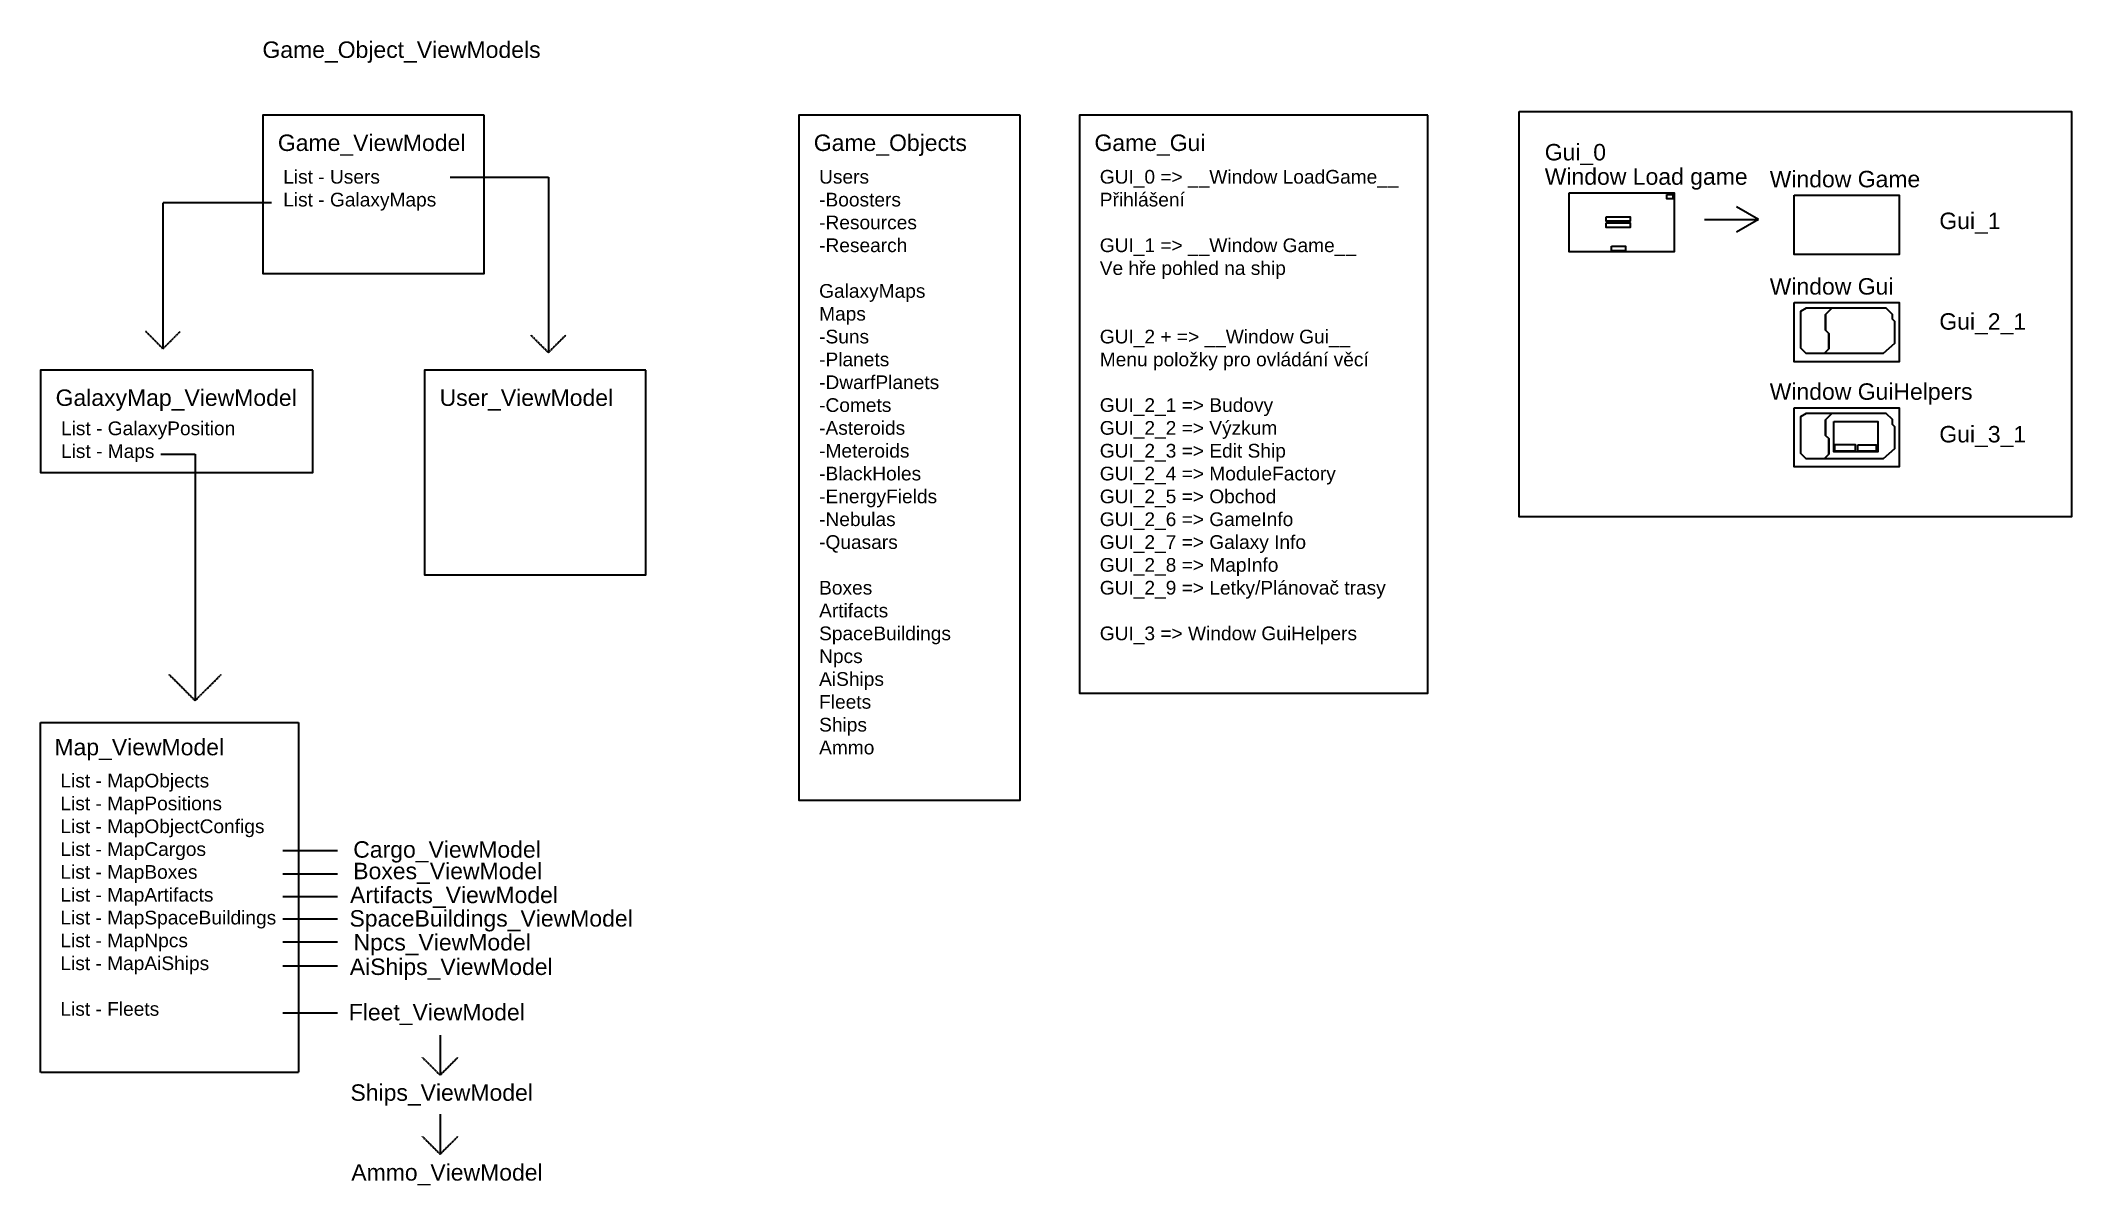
# Model space of a CAD drawing. Header units: millimetres. Extents: x 33057 to 249580, y -15894 to 47997.
# Drawn here: x 212504 to 249580, y 24543 to 45441 of the extents above; entities that cross this region are included whole.
import ezdxf

# ---------------------------------------------------------------- set-up
doc = ezdxf.new("R2010")
doc.units = ezdxf.units.MM
doc.linetypes.add('ACAD_ISO02W100', pattern=[15, 12, -3])
doc.layers.add('Obrys', color=253, linetype='Continuous', lineweight=30)
doc.layers.add('základní', color=4, linetype='Continuous')
doc.styles.get("Standard").update_dxf_attribs({"font": 'arial.ttf'})

msp = doc.modelspace()

# ---------------------------------------------------------------- texts
at = {"layer": 'Obrys', "color": 114, "true_color": 0x139b48, "char_height": 300, "attachment_point": 1}
for s, width, heights, insert in [('Game_Object_ViewModels', 8103.73, [926], (216554, 45425)), ('Game_ViewModel', 8103.73, [926], (216836, 43726)), ('Game_Objects', 8103.73, [926], (226620, 43726)), ('Game_Gui', 8103.73, [926], (231744, 43726)), ('GalaxyMap_ViewModel', 8103.73, [926], (212778, 39072)), ('User_ViewModel', 8103.73, [926], (219789, 39072)), ('Map_ViewModel', 8103.73, [926], (212756, 32694)), ('Cargo_ViewModel', 383.88, [80.7], (218212, 30825)), ('Boxes_ViewModel', 383.88, [80.7], (218212, 30432)), ('Artifacts_ViewModel', 383.88, [80.7], (218153, 29995)), ('SpaceBuildings_ViewModel', 383.88, [80.7], (218143, 29567)), ('Npcs_ViewModel', 383.88, [80.7], (218216, 29131)), ('AiShips_ViewModel', 383.88, [80.7], (218149, 28684)), ('Fleet_ViewModel', 383.88, [80.7], (218130, 27855)), ('Ships_ViewModel', 383.88, [80.7], (218161, 26387)), ('Ammo_ViewModel', 383.88, [80.7], (218176, 24930))]:
    msp.add_mtext_dynamic_manual_height_columns(s, width=width, gutter_width=12.5, heights=heights, dxfattribs=dict(at, insert=insert))
at = {"layer": 'Obrys', "color": 152, "true_color": 0x2776bb, "attachment_point": 1}
for s, width, heights, insert, char_height in [('Gui_0', 2035.2, [462], (239965, 43554), 300), ('\\pxi-3,l3.38813,t3.38813;Users\\P-Boosters\\P-Resources\\P-Research\\P\\PGalaxyMaps\\PMaps\\P-Suns\\P-Planets\\P-DwarfPlanets\\P-Comets\\P-Asteroids\\P-Meteroids\\P-BlackHoles\\P-EnergyFields\\P-Nebulas\\P-Quasars\\P \\PBoxes\\PArtifacts\\PSpaceBuildings\\PNpcs\\PAiShips\\PFleets\\PShips\\PAmmo', 6342.47, [12622], (226620, 43080), 250), ('\\pxi-3,l3.38813,t3.38813;GUI_0 => __Window LoadGame__ \\PPřihlášení\\P\\PGUI_1 => __Window Game__  \\PVe hře pohled na ship\\P\\P\\PGUI_2 + => __Window Gui__ \\PMenu položky pro ovládání věcí\\P\\PGUI_2_1 => Budovy\\PGUI_2_2 => Výzkum\\PGUI_2_3 => Edit Ship\\PGUI_2_4 => ModuleFactory\\PGUI_2_5 => Obchod\\PGUI_2_6 => GameInfo\\PGUI_2_7 => Galaxy Info\\PGUI_2_8 => MapInfo\\PGUI_2_9 => Letky/Plánovač trasy\\P\\PGUI_3 => Window GuiHelpers', 9559.94, [8889], (231744, 43080), 250), ('Gui_1', 2035.2, [462], (247169, 42301), 300), ('Gui_2_1', 2035.2, [462], (247169, 40464), 300), ('Gui_3_1', 2035.2, [462], (247169, 38406), 300)]:
    msp.add_mtext_dynamic_manual_height_columns(s, width=width, gutter_width=12.5, heights=heights, dxfattribs=dict(at, insert=insert, char_height=char_height))
at = {"layer": 'Obrys', "color": 67, "true_color": 0x727430, "char_height": 250, "attachment_point": 1}
for s, width, heights, insert in [('\\pxi-3,l3.38813,t3.38813;List - Users\\PList - GalaxyMaps', 3060.21, [1286], (216836, 43080)), ('\\pxi-3,l3.38813,t3.38813;List - GalaxyPosition\\PList - Maps', 4614.4, [2591], (212778, 38488)), ('\\pxi-3,l3.38813,t3.38813;List - MapObjects\\PList - MapPositions\\PList - MapObjectConfigs\\PList - MapCargos\\PList - MapBoxes\\PList - MapArtifacts\\PList - MapSpaceBuildings\\PList - MapNpcs\\PList - MapAiShips\\P\\PList - Fleets', 4989.3, [5198], (212768, 32057))]:
    msp.add_mtext_dynamic_manual_height_columns(s, width=width, gutter_width=12.5, heights=heights, dxfattribs=dict(at, insert=insert))
at = {"layer": 'Obrys', "char_height": 300, "attachment_point": 1}
for s, width, heights, insert in [('Window Load game', 5300.76, [350], (239965, 43109)), ('Window Game', 3190.11, [434], (244072, 43063)), ('Window Gui', 3190.11, [434], (244072, 41104)), ('Window GuiHelpers', 3909.55, [458], (244072, 39184))]:
    msp.add_mtext_dynamic_manual_height_columns(s, width=width, gutter_width=12.5, heights=heights, dxfattribs=dict(at, insert=insert))

# ---------------------------------------------------------------- linework, layer by layer
at = {"layer": 'Obrys'}
for points in [[(240410, 42663), (242330, 42663), (242330, 41583), (240410, 41583)], [(244516, 42618), (246436, 42618), (246436, 41538), (244516, 41538)], [(244516, 40658), (246436, 40658), (246436, 39578), (244516, 39578)], [(244516, 38738), (246436, 38738), (246436, 37658), (244516, 37658)]]:
    msp.add_lwpolyline(points, close=True, dxfattribs=at)
at = {"layer": 'základní', "color": 217, "linetype": 'ACAD_ISO02W100', "lineweight": 30, "true_color": 0x93278f}
for p, q in [((219979, 42948), (221774, 42948)), ((221774, 42948), (221774, 39746)), ((216718, 42478), (214738, 42478)), ((214738, 42478), (214738, 39817)), ((214738, 39817), (214418, 40137)), ((214738, 39817), (215059, 40137)), ((221774, 39746), (221453, 40066)), ((221774, 39746), (222094, 40066)), ((214698, 37892), (215325, 37892)), ((215325, 37892), (215325, 33393)), ((215325, 33393), (214847, 33871)), ((215325, 33393), (215803, 33871)), ((216926, 30659), (217926, 30659)), ((216926, 30230), (217926, 30230)), ((216926, 29819), (217926, 29819)), ((216926, 29407), (217926, 29407)), ((216926, 28987), (217926, 28987)), ((216926, 28549), (217926, 28549)), ((216926, 27690), (217926, 27690)), ((219797, 27286), (219797, 26556)), ((219797, 26556), (219477, 26876)), ((219797, 26556), (220118, 26876)), ((219797, 25843), (219797, 25113)), ((219797, 25113), (219477, 25433)), ((219797, 25113), (220118, 25433))]:
    msp.add_line(p, q, dxfattribs=at)
at = {"layer": 'základní'}
for p, q in [((242330, 42663), (242330, 41583)), ((246436, 42618), (246436, 41538)), ((242330, 41583), (240410, 41583)), ((246436, 41538), (244516, 41538)), ((246436, 40658), (246436, 39578)), ((246436, 39578), (244516, 39578)), ((246436, 38738), (246436, 37658)), ((246436, 37658), (244516, 37658))]:
    msp.add_line(p, q, dxfattribs=at)
at = {"layer": 'základní', "color": 7, "lineweight": 30, "true_color": 0xffffff}
for p, q in [((243866, 42174), (243466, 42405)), ((242880, 42174), (243866, 42174)), ((243866, 42174), (243466, 41943))]:
    msp.add_line(p, q, dxfattribs=at)
at = {"layer": 'základní', "color": 215, "lineweight": 30, "true_color": 0xa953a0}
msp.add_lwpolyline([(239499, 44145), (249580, 44145), (249580, 36750), (239499, 36750)], close=True, dxfattribs=at)
at = {"layer": 'základní', "color": 4, "lineweight": 30}
for points in [[(220603, 44079), (216562, 44079), (216562, 41192), (220603, 41192)], [(230388, 44079), (226347, 44079), (226347, 31573), (230388, 31573)], [(237830, 44079), (231470, 44079), (231470, 33527), (237830, 33527)], [(217472, 39425), (212504, 39425), (212504, 37558), (217472, 37558)], [(223556, 39425), (219515, 39425), (219515, 35690), (223556, 35690)]]:
    msp.add_lwpolyline(points, close=True, dxfattribs=at)
at = {"layer": 'základní', "color": 7, "lineweight": 30, "true_color": 0xffffff}
for points in [[(242196, 42634), (242304, 42634), (242304, 42552), (242196, 42552)], [(241089, 42226), (241522, 42226), (241522, 42145), (241089, 42145)], [(241089, 42112), (241522, 42112), (241522, 42031), (241089, 42031)], [(241181, 41687), (241441, 41687), (241441, 41605), (241181, 41605)], [(245243, 38488), (246045, 38488), (246045, 37935), (245243, 37935)], [(245261, 38065), (245635, 38065), (245635, 37949), (245261, 37949)], [(245678, 38059), (246018, 38059), (246018, 37948), (245678, 37948)]]:
    msp.add_lwpolyline(points, close=True, dxfattribs=at)
at = {"layer": 'základní', "color": 67, "lineweight": 30, "true_color": 0x727430}
for points in [[(245069, 39726), (244739, 39726), (244639, 39827), (244639, 40501), (244746, 40562), (245211, 40562), (245089, 40439), (245089, 40155), (245150, 40095), (245150, 39812)], [(245089, 40439), (245211, 40562), (246194, 40562), (246306, 40449), (246306, 40361), (246350, 40318), (246350, 39911), (246145, 39726), (245069, 39726), (245150, 39812), (245150, 40095), (245089, 40155)], [(245069, 37806), (244739, 37806), (244639, 37906), (244639, 38581), (244746, 38641), (245211, 38641), (245089, 38519), (245089, 38234), (245150, 38175), (245150, 37892)], [(245089, 38519), (245211, 38641), (246194, 38641), (246306, 38529), (246306, 38441), (246350, 38397), (246350, 37991), (246145, 37806), (245069, 37806), (245150, 37892), (245150, 38175), (245089, 38234)]]:
    msp.add_lwpolyline(points, close=True, dxfattribs=at)
at = {"layer": 'základní', "linetype": 'ACAD_ISO02W100', "lineweight": 30}
msp.add_lwpolyline([(212504, 32994), (217215, 32994), (217215, 26605), (212504, 26605)], close=True, dxfattribs=at)

msp.set_redraw_order([(e.dxf.handle, doc.entitydb.next_handle()) for e in msp.query("TEXT MTEXT ATTDEF DIMENSION ARC_DIMENSION")])  # texts and dimensions are drawn at this point

doc.saveas('drawing.dxf')
